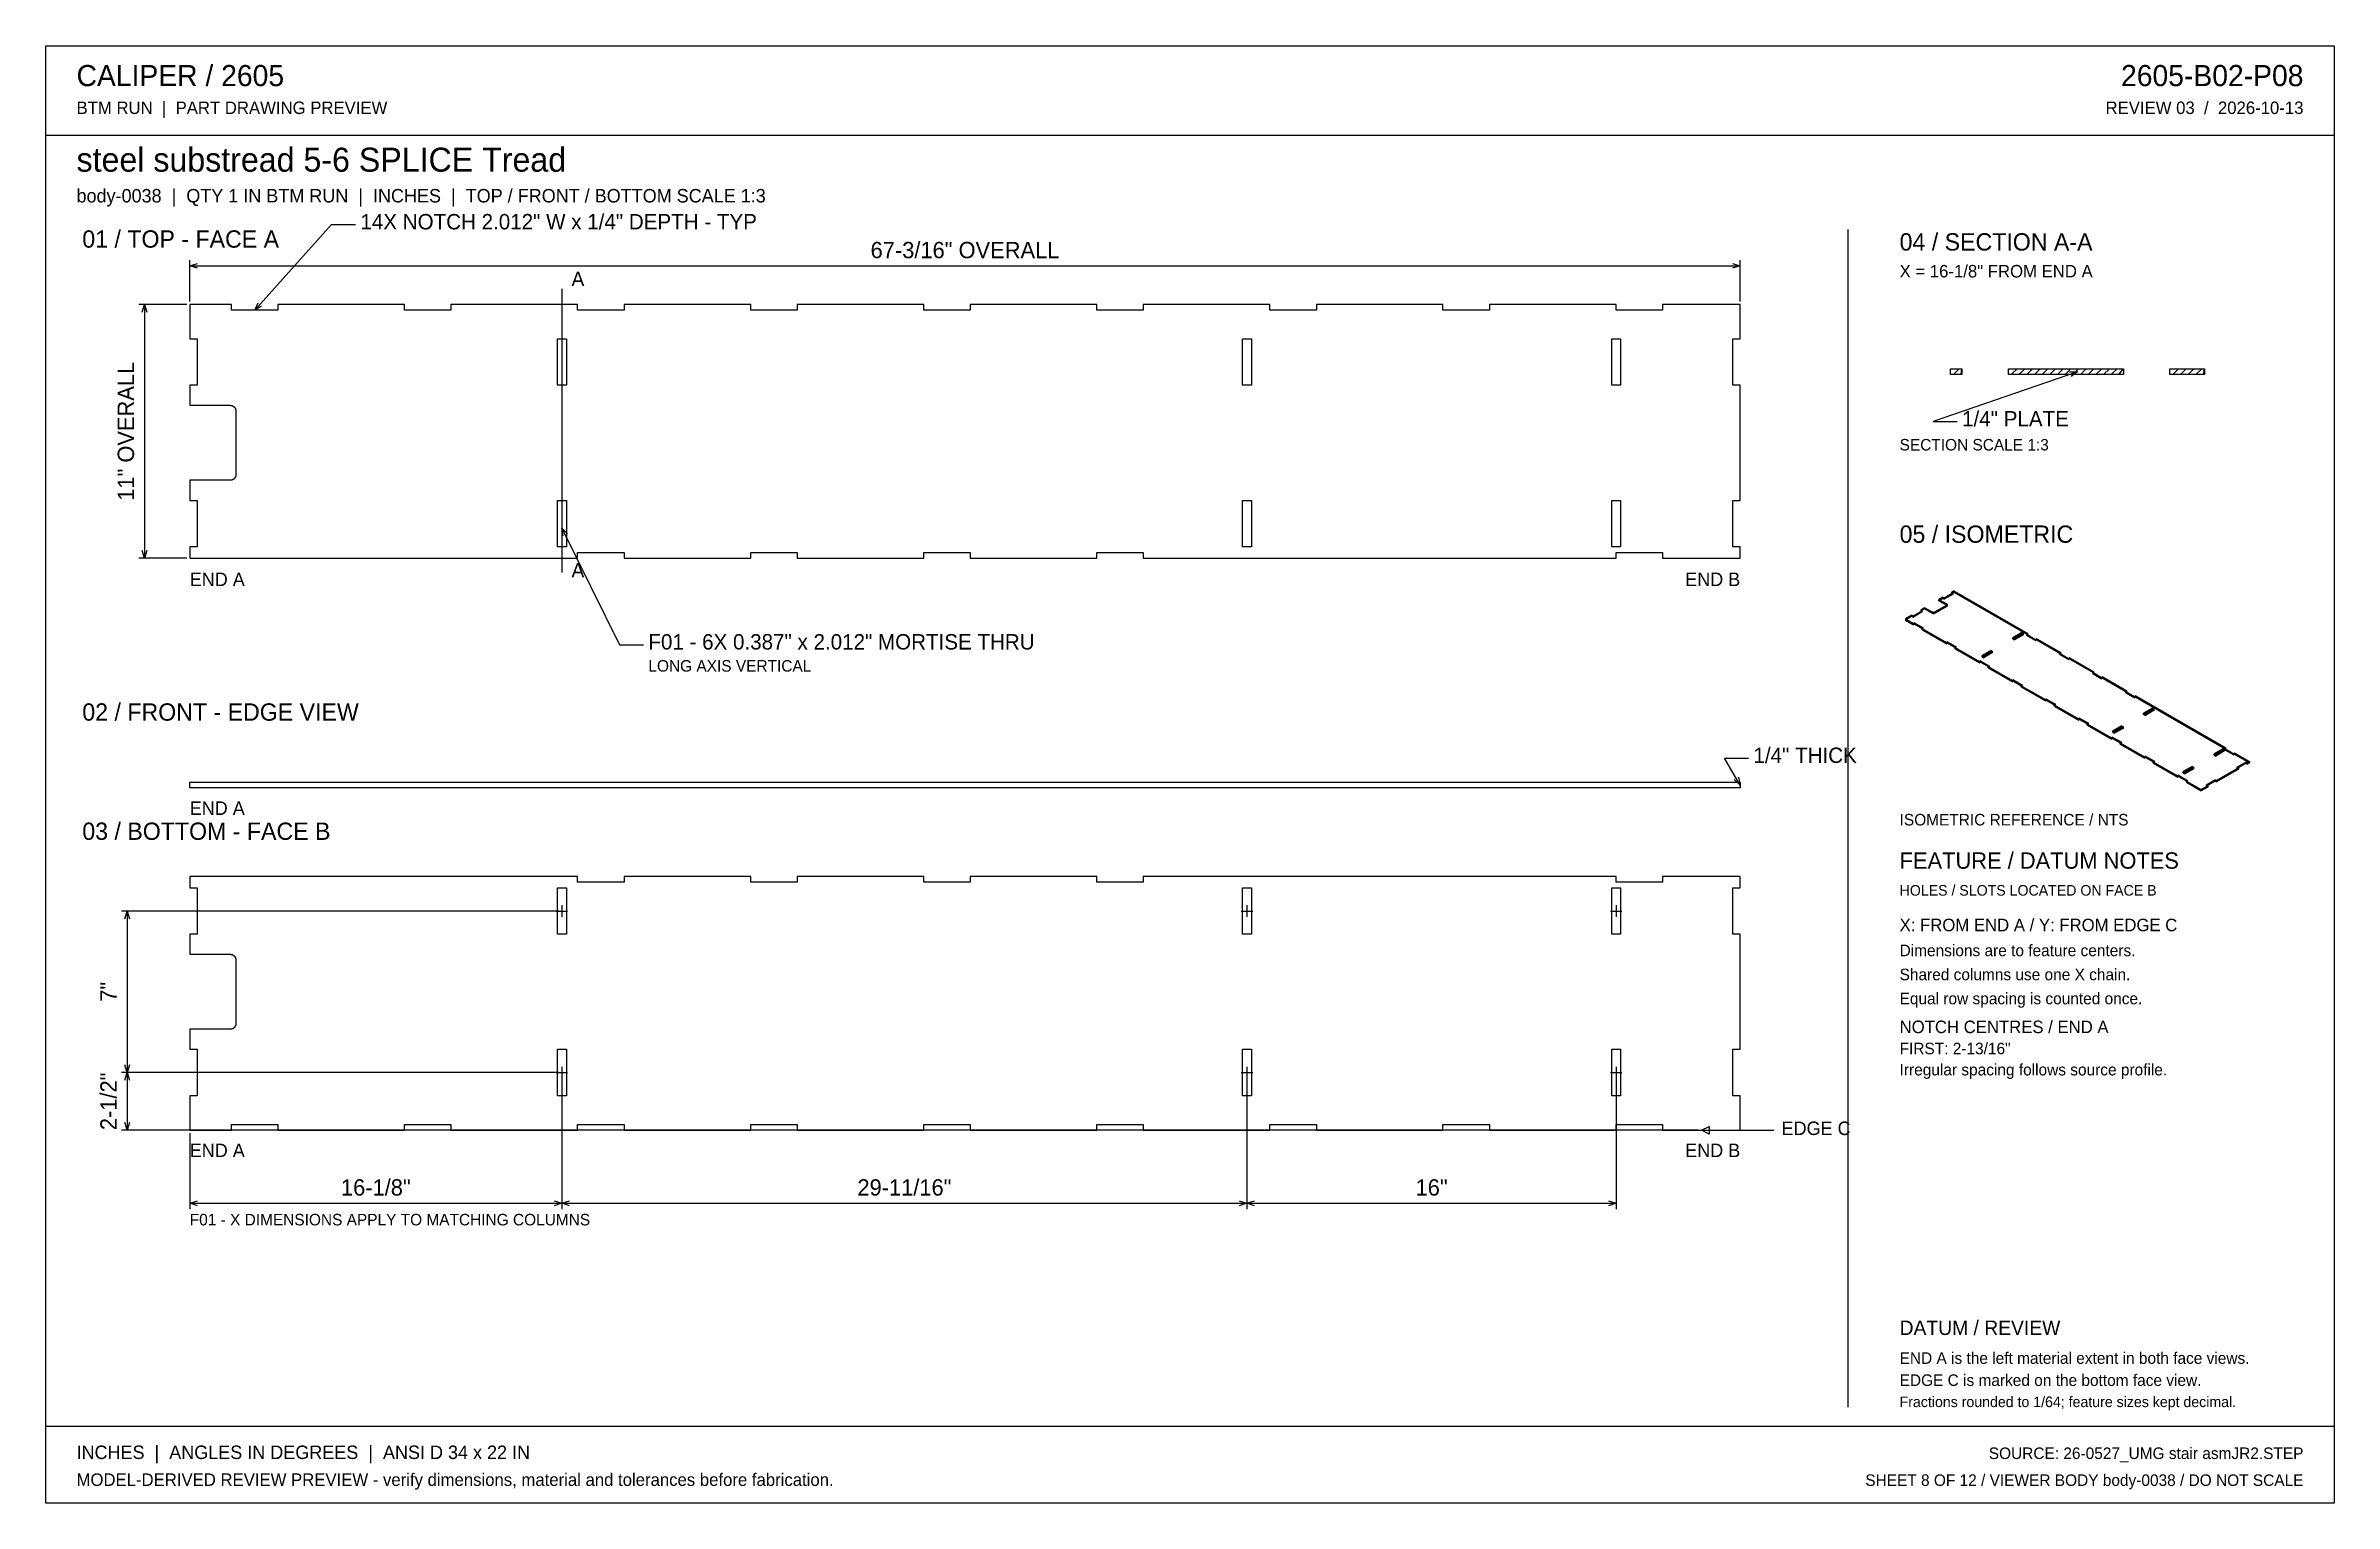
# Model space of a CAD drawing. Header units: inches. Extents: x 1.4 to 100.6, y 1.4 to 64.6.
import ezdxf
from ezdxf.enums import TextEntityAlignment as Align

# ---------------------------------------------------------------- set-up
doc = ezdxf.new("R2010")
doc.units = ezdxf.units.IN
doc.header["$MEASUREMENT"] = 0

msp = doc.modelspace()

# ---------------------------------------------------------------- texts
at = {"layer": 'ANNOTATION'}
for s, height, p in [('CALIPER / 2605', 0.91667, (2.75, 62.833)), ('BTM RUN  |  PART DRAWING PREVIEW', 0.54167, (2.75, 61.625)), ('steel substread 5-6 SPLICE Tread', 1.04167, (2.75, 59.125)), ('body-0038  |  QTY 1 IN BTM RUN  |  INCHES  |  TOP / FRONT / BOTTOM SCALE 1:3', 0.58333, (2.75, 57.792)), ('01 / TOP - FACE A', 0.75, (3, 55.833)), ('14X NOTCH 2.012" W x 1/4" DEPTH - TYP', 0.66667, (15.052, 56.625)), ('04 / SECTION A-A', 0.75, (81.75, 55.708)), ('A', 0.625, (24.198, 54.167)), ('X = 16-1/8" FROM END A', 0.54167, (81.75, 54.542)), ('1/4" PLATE', 0.6667, (84.458, 48.083)), ('SECTION SCALE 1:3', 0.5, (81.75, 47.042)), ('05 / ISOMETRIC', 0.75, (81.75, 43.042)), ('END A', 0.5833, (7.656, 41.167)), ('A', 0.625, (24.198, 41.542)), ('F01 - 6X 0.387" x 2.012" MORTISE THRU', 0.66667, (27.531, 38.417)), ('LONG AXIS VERTICAL', 0.5, (27.531, 37.458)), ('02 / FRONT - EDGE VIEW', 0.75, (3, 35.333)), ('1/4" THICK', 0.6667, (75.417, 33.5)), ('END A', 0.5833, (7.656, 31.25)), ('03 / BOTTOM - FACE B', 0.75, (3, 30.167)), ('ISOMETRIC REFERENCE / NTS', 0.5, (81.75, 30.792)), ('FEATURE / DATUM NOTES', 0.70833, (81.75, 28.917)), ('HOLES / SLOTS LOCATED ON FACE B', 0.45833, (81.75, 27.75)), ('X: FROM END A / Y: FROM EDGE C', 0.54167, (81.75, 26.208)), ('Dimensions are to feature centers.', 0.5, (81.75, 25.125)), ('Shared columns use one X chain.', 0.5, (81.75, 24.083)), ('Equal row spacing is counted once.', 0.5, (81.75, 23.042)), ('NOTCH CENTRES / END A', 0.54167, (81.75, 21.792)), ('FIRST: 2-13/16"', 0.5, (81.75, 20.875)), ('Irregular spacing follows source profile.', 0.5, (81.75, 19.958)), ('EDGE C', 0.5833, (76.635, 17.375)), ('END A', 0.5833, (7.656, 16.417)), ('F01 - X DIMENSIONS APPLY TO MATCHING COLUMNS', 0.5, (7.656, 13.458)), ('DATUM / REVIEW', 0.625, (81.75, 8.708)), ('END A is the left material extent in both face views.', 0.5, (81.75, 7.458)), ('EDGE C is marked on the bottom face view.', 0.5, (81.75, 6.5)), ('Fractions rounded to 1/64; feature sizes kept decimal.', 0.45833, (81.75, 5.583)), ('INCHES  |  ANGLES IN DEGREES  |  ANSI D 34 x 22 IN', 0.58333, (2.75, 3.333)), ('MODEL-DERIVED REVIEW PREVIEW - verify dimensions, material and tolerances before fabrication.', 0.54167, (2.75, 2.167))]:
    msp.add_text(s, height=height, dxfattribs=at).set_placement(p)
for s, height, p in [('2605-B02-P08', 0.91667, (99.25, 62.833)), ('REVIEW 03  /  2026-10-13', 0.54167, (99.25, 61.625)), ('END B', 0.5833, (74.844, 41.167)), ('END B', 0.5833, (74.844, 16.417)), ('SOURCE: 26-0527_UMG stair asmJR2.STEP', 0.5, (99.25, 3.333)), ('SHEET 8 OF 12 / VIEWER BODY body-0038 / DO NOT SCALE', 0.5, (99.25, 2.167))]:
    msp.add_text(s, height=height, dxfattribs=at).set_placement(p, align=Align.RIGHT)
for s, height, p in [('67-3/16" OVERALL', 0.70833, (41.25, 55.375)), ('16-1/8"', 0.7083, (15.719, 14.75)), ('29-11/16"', 0.7083, (38.625, 14.75)), ('16"', 0.7083, (61.469, 14.75))]:
    msp.add_text(s, height=height, dxfattribs=at).set_placement(p, align=Align.CENTER)
for s, height, p in [('11" OVERALL', 0.70833, (5.24, 47.875)), ('7"', 0.7083, (4.49, 23.583)), ('2-1/2"', 0.7083, (4.49, 18.833))]:
    msp.add_text(s, height=height, rotation=90, dxfattribs=at).set_placement(p, align=Align.CENTER)

# ---------------------------------------------------------------- linework, layer by layer
at = {"layer": 'ANNOTATION'}
for p, q in [((10.469, 53.125), (13.802, 56.833)), ((13.802, 56.833), (14.844, 56.833)), ((7.656, 53.5), (7.656, 55.292)), ((7.656, 55.042), (7.99, 55.146)), ((7.656, 55.042), (74.844, 55.042)), ((7.99, 54.938), (7.656, 55.042)), ((74.51, 55.146), (74.844, 55.042)), ((74.844, 55.042), (74.51, 54.938)), ((74.844, 53.5), (74.844, 55.292)), ((23.781, 54.042), (23.781, 41.75)), ((7.531, 53.375), (5.448, 53.375)), ((5.594, 53.042), (5.698, 53.375)), ((5.698, 53.375), (5.698, 42.375)), ((5.698, 53.375), (5.802, 53.042)), ((10.469, 53.125), (10.614, 53.443)), ((10.769, 53.303), (10.469, 53.125)), ((89.458, 50.458), (83.208, 48.292)), ((89.109, 50.448), (89.458, 50.458)), ((89.458, 50.458), (89.178, 50.251)), ((83.208, 48.292), (84.25, 48.292)), ((23.781, 43.682), (26.281, 38.625)), ((23.836, 43.337), (23.781, 43.682)), ((23.781, 43.682), (24.022, 43.429)), ((5.698, 42.375), (5.594, 42.708)), ((5.802, 42.708), (5.698, 42.375)), ((7.531, 42.375), (5.448, 42.375)), ((26.281, 38.625), (27.323, 38.625)), ((74.844, 32.542), (74.167, 33.708)), ((74.167, 33.708), (75.208, 33.708)), ((74.844, 32.542), (74.586, 32.778)), ((74.767, 32.882), (74.844, 32.542)), ((23.656, 27.083), (4.698, 27.083)), ((4.844, 26.75), (4.948, 27.083)), ((4.948, 27.083), (4.948, 20.083)), ((4.948, 27.083), (5.052, 26.75)), ((23.531, 27.083), (24.031, 27.083)), ((23.781, 27.333), (23.781, 26.833)), ((53.219, 27.083), (53.719, 27.083)), ((53.469, 27.333), (53.469, 26.833)), ((69.219, 27.083), (69.719, 27.083)), ((69.469, 27.333), (69.469, 26.833)), ((23.656, 20.083), (4.698, 20.083)), ((23.656, 20.083), (4.698, 20.083)), ((4.948, 20.083), (4.844, 20.417)), ((4.844, 19.75), (4.948, 20.083)), ((5.052, 20.417), (4.948, 20.083)), ((4.948, 20.083), (4.948, 17.583)), ((4.948, 20.083), (5.052, 19.75)), ((23.531, 20.083), (24.031, 20.083)), ((23.781, 20.333), (23.781, 19.833)), ((23.781, 19.958), (23.781, 14.167)), ((23.781, 19.958), (23.781, 14.167)), ((53.219, 20.083), (53.719, 20.083)), ((53.469, 20.333), (53.469, 19.833)), ((53.469, 19.958), (53.469, 14.167)), ((53.469, 19.958), (53.469, 14.167)), ((69.219, 20.083), (69.719, 20.083)), ((69.469, 20.333), (69.469, 19.833)), ((69.469, 19.958), (69.469, 14.167)), ((4.948, 17.583), (4.844, 17.917)), ((5.052, 17.917), (4.948, 17.583)), ((73.034, 17.583), (4.698, 17.583)), ((7.656, 17.458), (7.656, 14.167)), ((73.159, 17.583), (73.493, 17.75)), ((73.159, 17.583), (76.302, 17.583)), ((73.493, 17.417), (73.159, 17.583)), ((73.493, 17.75), (73.493, 17.417)), ((7.656, 14.417), (7.99, 14.521)), ((7.656, 14.417), (23.781, 14.417)), ((7.99, 14.312), (7.656, 14.417)), ((23.448, 14.521), (23.781, 14.417)), ((23.781, 14.417), (23.448, 14.312)), ((23.781, 14.417), (24.115, 14.521)), ((23.781, 14.417), (53.469, 14.417)), ((24.115, 14.312), (23.781, 14.417)), ((53.135, 14.521), (53.469, 14.417)), ((53.469, 14.417), (53.135, 14.312)), ((53.469, 14.417), (53.802, 14.521)), ((53.469, 14.417), (69.469, 14.417)), ((53.802, 14.312), (53.469, 14.417)), ((69.135, 14.521), (69.469, 14.417)), ((69.469, 14.417), (69.135, 14.312))]:
    msp.add_line(p, q, dxfattribs=at)
at = {"layer": 'OUTLINE'}
for p, q in [((1.417, 64.583), (100.583, 64.583)), ((1.417, 1.417), (1.417, 64.583)), ((100.583, 64.583), (100.583, 1.417)), ((1.417, 60.708), (100.583, 60.708)), ((79.5, 56.625), (79.5, 5.583)), ((9.463, 53.375), (7.656, 53.375)), ((7.656, 53.375), (7.656, 51.881)), ((9.463, 53.125), (9.463, 53.375)), ((11.475, 53.125), (9.463, 53.125)), ((16.963, 53.375), (11.475, 53.375)), ((11.475, 53.375), (11.475, 53.125)), ((16.963, 53.125), (16.963, 53.375)), ((18.975, 53.125), (16.963, 53.125)), ((24.463, 53.375), (18.975, 53.375)), ((18.975, 53.375), (18.975, 53.125)), ((24.463, 53.125), (24.463, 53.375)), ((26.475, 53.125), (24.463, 53.125)), ((31.963, 53.375), (26.475, 53.375)), ((26.475, 53.375), (26.475, 53.125)), ((31.963, 53.125), (31.963, 53.375)), ((33.975, 53.125), (31.963, 53.125)), ((39.463, 53.375), (33.975, 53.375)), ((33.975, 53.375), (33.975, 53.125)), ((39.463, 53.125), (39.463, 53.375)), ((41.475, 53.125), (39.463, 53.125)), ((46.963, 53.375), (41.475, 53.375)), ((41.475, 53.375), (41.475, 53.125)), ((46.963, 53.125), (46.963, 53.375)), ((48.975, 53.125), (46.963, 53.125)), ((54.463, 53.375), (48.975, 53.375)), ((48.975, 53.375), (48.975, 53.125)), ((54.463, 53.125), (54.463, 53.375)), ((56.475, 53.125), (54.463, 53.125)), ((61.963, 53.375), (56.475, 53.375)), ((56.475, 53.375), (56.475, 53.125)), ((61.963, 53.125), (61.963, 53.375)), ((63.975, 53.125), (61.963, 53.125)), ((69.463, 53.375), (63.975, 53.375)), ((63.975, 53.375), (63.975, 53.125)), ((69.463, 53.125), (69.463, 53.375)), ((71.475, 53.125), (69.463, 53.125)), ((74.844, 53.375), (71.475, 53.375)), ((71.475, 53.375), (71.475, 53.125)), ((74.844, 51.881), (74.844, 53.375)), ((7.656, 51.881), (7.975, 51.881)), ((7.975, 51.881), (7.975, 49.869)), ((23.588, 49.869), (23.588, 51.881)), ((23.588, 51.881), (23.975, 51.881)), ((23.975, 51.881), (23.975, 49.869)), ((53.275, 49.869), (53.275, 51.881)), ((53.275, 51.881), (53.662, 51.881)), ((53.662, 51.881), (53.662, 49.869)), ((69.275, 49.869), (69.275, 51.881)), ((69.275, 51.881), (69.662, 51.881)), ((69.662, 51.881), (69.662, 49.869)), ((74.525, 49.869), (74.525, 51.881)), ((74.525, 51.881), (74.844, 51.881)), ((83.958, 50.583), (84.452, 50.583)), ((83.958, 50.333), (83.958, 50.583)), ((84.083, 50.333), (84.333, 50.583)), ((84.417, 50.333), (84.452, 50.583)), ((84.452, 50.583), (84.452, 50.333)), ((86.464, 50.583), (91.452, 50.583)), ((86.464, 50.333), (86.464, 50.583)), ((86.589, 50.333), (86.839, 50.583)), ((86.923, 50.333), (87.173, 50.583)), ((87.256, 50.333), (87.506, 50.583)), ((87.589, 50.333), (87.839, 50.583)), ((87.923, 50.333), (88.173, 50.583)), ((88.256, 50.333), (88.506, 50.583)), ((88.589, 50.333), (88.839, 50.583)), ((88.923, 50.333), (89.173, 50.583)), ((89.256, 50.333), (89.506, 50.583)), ((89.589, 50.333), (89.839, 50.583)), ((89.923, 50.333), (90.173, 50.583)), ((90.256, 50.333), (90.506, 50.583)), ((90.589, 50.333), (90.839, 50.583)), ((90.923, 50.333), (91.173, 50.583)), ((91.256, 50.333), (91.452, 50.583)), ((91.452, 50.583), (91.452, 50.333)), ((93.464, 50.583), (94.958, 50.583)), ((93.464, 50.333), (93.464, 50.583)), ((93.589, 50.333), (93.839, 50.583)), ((93.923, 50.333), (94.173, 50.583)), ((94.256, 50.333), (94.506, 50.583)), ((94.589, 50.333), (94.839, 50.583)), ((94.923, 50.333), (94.958, 50.583)), ((94.958, 50.583), (94.958, 50.333)), ((7.975, 49.869), (7.656, 49.869)), ((7.656, 49.869), (7.656, 49)), ((23.975, 49.869), (23.588, 49.869)), ((53.662, 49.869), (53.275, 49.869)), ((69.662, 49.869), (69.275, 49.869)), ((74.844, 49.869), (74.525, 49.869)), ((74.844, 44.881), (74.844, 49.869)), ((84.452, 50.333), (83.958, 50.333)), ((91.452, 50.333), (86.464, 50.333)), ((94.958, 50.333), (93.464, 50.333)), ((7.656, 49), (9.406, 49)), ((9.406, 49), (9.412, 49)), ((9.412, 49), (9.419, 49)), ((9.419, 49), (9.425, 48.999)), ((9.425, 48.999), (9.431, 48.999)), ((9.431, 48.999), (9.437, 48.998)), ((9.437, 48.998), (9.443, 48.997)), ((9.443, 48.997), (9.449, 48.996)), ((9.449, 48.996), (9.455, 48.995)), ((9.455, 48.995), (9.461, 48.994)), ((9.461, 48.994), (9.467, 48.993)), ((9.467, 48.993), (9.473, 48.991)), ((9.473, 48.991), (9.479, 48.989)), ((9.479, 48.989), (9.485, 48.987)), ((9.485, 48.987), (9.49, 48.985)), ((9.49, 48.985), (9.496, 48.983)), ((9.496, 48.983), (9.502, 48.981)), ((9.502, 48.981), (9.508, 48.979)), ((9.508, 48.979), (9.513, 48.976)), ((9.513, 48.976), (9.519, 48.973)), ((9.519, 48.973), (9.524, 48.97)), ((9.524, 48.97), (9.529, 48.968)), ((9.529, 48.968), (9.535, 48.964)), ((9.535, 48.964), (9.54, 48.961)), ((9.54, 48.961), (9.545, 48.958)), ((9.545, 48.958), (9.55, 48.954)), ((9.55, 48.954), (9.555, 48.951)), ((9.555, 48.951), (9.56, 48.947)), ((9.56, 48.947), (9.565, 48.943)), ((9.565, 48.943), (9.57, 48.939)), ((9.57, 48.939), (9.574, 48.935)), ((9.574, 48.935), (9.579, 48.931)), ((9.579, 48.931), (9.583, 48.927)), ((9.583, 48.927), (9.587, 48.922)), ((9.587, 48.922), (9.591, 48.918)), ((9.591, 48.918), (9.596, 48.913)), ((9.596, 48.913), (9.6, 48.909)), ((9.6, 48.909), (9.603, 48.904)), ((9.603, 48.904), (9.607, 48.899)), ((9.607, 48.899), (9.611, 48.894)), ((9.611, 48.894), (9.614, 48.889)), ((9.614, 48.889), (9.617, 48.884)), ((9.617, 48.884), (9.621, 48.879)), ((9.621, 48.879), (9.624, 48.873)), ((9.624, 48.873), (9.627, 48.868)), ((9.627, 48.868), (9.63, 48.862)), ((9.63, 48.862), (9.632, 48.857)), ((9.632, 48.857), (9.635, 48.851)), ((9.635, 48.851), (9.637, 48.846)), ((9.637, 48.846), (9.639, 48.84)), ((9.639, 48.84), (9.642, 48.834)), ((9.642, 48.834), (9.644, 48.828)), ((9.644, 48.828), (9.645, 48.823)), ((9.645, 48.823), (9.647, 48.817)), ((9.647, 48.817), (9.649, 48.811)), ((9.649, 48.811), (9.65, 48.805)), ((9.65, 48.805), (9.651, 48.799)), ((9.651, 48.799), (9.653, 48.793)), ((9.653, 48.793), (9.654, 48.787)), ((9.654, 48.787), (9.654, 48.781)), ((9.654, 48.781), (9.655, 48.775)), ((9.655, 48.775), (9.656, 48.768)), ((9.656, 48.768), (9.656, 48.762)), ((9.656, 48.762), (9.656, 48.756)), ((9.656, 48.756), (9.656, 48.75)), ((9.656, 48.75), (9.656, 46)), ((9.406, 45.75), (7.656, 45.75)), ((7.656, 45.75), (7.656, 44.881)), ((9.412, 45.75), (9.406, 45.75)), ((9.419, 45.75), (9.412, 45.75)), ((9.425, 45.751), (9.419, 45.75)), ((9.431, 45.751), (9.425, 45.751)), ((9.437, 45.752), (9.431, 45.751)), ((9.443, 45.753), (9.437, 45.752)), ((9.449, 45.754), (9.443, 45.753)), ((9.455, 45.755), (9.449, 45.754)), ((9.461, 45.756), (9.455, 45.755)), ((9.467, 45.757), (9.461, 45.756)), ((9.473, 45.759), (9.467, 45.757)), ((9.479, 45.761), (9.473, 45.759)), ((9.485, 45.763), (9.479, 45.761)), ((9.49, 45.765), (9.485, 45.763)), ((9.496, 45.767), (9.49, 45.765)), ((9.502, 45.769), (9.496, 45.767)), ((9.508, 45.771), (9.502, 45.769)), ((9.513, 45.774), (9.508, 45.771)), ((9.519, 45.777), (9.513, 45.774)), ((9.524, 45.78), (9.519, 45.777)), ((9.529, 45.782), (9.524, 45.78)), ((9.535, 45.786), (9.529, 45.782)), ((9.54, 45.789), (9.535, 45.786)), ((9.545, 45.792), (9.54, 45.789)), ((9.55, 45.796), (9.545, 45.792)), ((9.555, 45.799), (9.55, 45.796)), ((9.56, 45.803), (9.555, 45.799)), ((9.565, 45.807), (9.56, 45.803)), ((9.57, 45.811), (9.565, 45.807)), ((9.574, 45.815), (9.57, 45.811)), ((9.579, 45.819), (9.574, 45.815)), ((9.583, 45.823), (9.579, 45.819)), ((9.587, 45.828), (9.583, 45.823)), ((9.591, 45.832), (9.587, 45.828)), ((9.596, 45.837), (9.591, 45.832)), ((9.6, 45.841), (9.596, 45.837)), ((9.603, 45.846), (9.6, 45.841)), ((9.607, 45.851), (9.603, 45.846)), ((9.611, 45.856), (9.607, 45.851)), ((9.614, 45.861), (9.611, 45.856)), ((9.617, 45.866), (9.614, 45.861)), ((9.621, 45.871), (9.617, 45.866)), ((9.624, 45.877), (9.621, 45.871)), ((9.627, 45.882), (9.624, 45.877)), ((9.63, 45.888), (9.627, 45.882)), ((9.632, 45.893), (9.63, 45.888)), ((9.635, 45.899), (9.632, 45.893)), ((9.637, 45.904), (9.635, 45.899)), ((9.639, 45.91), (9.637, 45.904)), ((9.642, 45.916), (9.639, 45.91)), ((9.644, 45.922), (9.642, 45.916)), ((9.645, 45.927), (9.644, 45.922)), ((9.647, 45.933), (9.645, 45.927)), ((9.649, 45.939), (9.647, 45.933)), ((9.65, 45.945), (9.649, 45.939)), ((9.651, 45.951), (9.65, 45.945)), ((9.653, 45.957), (9.651, 45.951)), ((9.654, 45.963), (9.653, 45.957)), ((9.655, 45.975), (9.654, 45.969)), ((9.654, 45.969), (9.654, 45.963)), ((9.656, 45.982), (9.655, 45.975)), ((9.656, 46), (9.656, 45.994)), ((9.656, 45.994), (9.656, 45.988)), ((9.656, 45.988), (9.656, 45.982)), ((7.656, 44.881), (7.975, 44.881)), ((7.975, 44.881), (7.975, 42.869)), ((23.588, 42.869), (23.588, 44.881)), ((23.588, 44.881), (23.975, 44.881)), ((23.975, 44.881), (23.975, 42.869)), ((53.275, 42.869), (53.275, 44.881)), ((53.275, 44.881), (53.662, 44.881)), ((53.662, 44.881), (53.662, 42.869)), ((69.275, 42.869), (69.275, 44.881)), ((69.275, 44.881), (69.662, 44.881)), ((69.662, 44.881), (69.662, 42.869)), ((74.525, 42.869), (74.525, 44.881)), ((74.525, 44.881), (74.844, 44.881)), ((7.975, 42.869), (7.656, 42.869)), ((7.656, 42.869), (7.656, 42.375)), ((23.975, 42.869), (23.588, 42.869)), ((53.662, 42.869), (53.275, 42.869)), ((69.662, 42.869), (69.275, 42.869)), ((74.844, 42.869), (74.525, 42.869)), ((74.844, 42.375), (74.844, 42.869)), ((7.656, 42.375), (24.463, 42.375)), ((24.463, 42.375), (24.463, 42.625)), ((24.463, 42.625), (26.475, 42.625)), ((26.475, 42.625), (26.475, 42.375)), ((26.475, 42.375), (31.963, 42.375)), ((31.963, 42.375), (31.963, 42.625)), ((31.963, 42.625), (33.975, 42.625)), ((33.975, 42.625), (33.975, 42.375)), ((33.975, 42.375), (39.463, 42.375)), ((39.463, 42.375), (39.463, 42.625)), ((39.463, 42.625), (41.475, 42.625)), ((41.475, 42.625), (41.475, 42.375)), ((41.475, 42.375), (46.963, 42.375)), ((46.963, 42.375), (46.963, 42.625)), ((46.963, 42.625), (48.975, 42.625)), ((48.975, 42.625), (48.975, 42.375)), ((48.975, 42.375), (69.463, 42.375)), ((69.463, 42.375), (69.463, 42.625)), ((69.463, 42.625), (71.475, 42.625)), ((71.475, 42.625), (71.475, 42.375)), ((71.475, 42.375), (74.844, 42.375)), ((83.62, 40.683), (83.455, 40.587)), ((83.62, 40.683), (83.681, 40.648)), ((83.62, 40.683), (83.62, 40.628)), ((84.065, 40.869), (83.681, 40.648)), ((84.065, 40.814), (83.681, 40.593)), ((84.099, 40.959), (84.004, 40.904)), ((84.099, 40.904), (84.004, 40.849)), ((84.004, 40.904), (84.004, 40.849)), ((84.004, 40.904), (84.065, 40.869)), ((84.004, 40.849), (84.065, 40.814)), ((84.065, 40.814), (84.065, 40.869)), ((84.099, 40.959), (84.099, 40.904)), ((84.099, 40.959), (87.305, 39.107)), ((84.099, 40.904), (87.305, 39.052)), ((82.285, 39.912), (82, 39.747)), ((82.285, 39.857), (82, 39.692)), ((82, 39.747), (82, 39.692)), ((82, 39.747), (82.345, 39.548)), ((82, 39.692), (82.345, 39.493)), ((82.285, 39.912), (82.346, 39.877)), ((82.285, 39.912), (82.285, 39.857)), ((82.285, 39.857), (82.346, 39.821)), ((82.73, 40.098), (82.346, 39.877)), ((82.73, 40.043), (82.346, 39.821)), ((82.346, 39.821), (82.346, 39.877)), ((82.835, 40.229), (82.669, 40.133)), ((82.835, 40.174), (82.669, 40.078)), ((82.669, 40.133), (82.669, 40.078)), ((82.669, 40.133), (82.73, 40.098)), ((82.669, 40.078), (82.73, 40.043)), ((82.73, 40.043), (82.73, 40.098)), ((82.835, 40.174), (82.835, 40.229)), ((83.169, 40.036), (82.835, 40.229)), ((83.169, 39.981), (82.835, 40.174)), ((83.17, 40.036), (83.169, 40.036)), ((83.169, 39.981), (83.169, 40.036)), ((83.17, 39.98), (83.169, 39.981)), ((83.171, 40.035), (83.17, 40.036)), ((83.171, 39.98), (83.17, 39.98)), ((83.172, 40.034), (83.171, 40.035)), ((83.172, 39.979), (83.171, 39.98)), ((83.173, 40.034), (83.172, 40.034)), ((83.173, 39.979), (83.172, 39.979)), ((83.175, 40.033), (83.173, 40.034)), ((83.175, 39.978), (83.173, 39.979)), ((83.176, 40.032), (83.175, 40.033)), ((83.176, 39.977), (83.175, 39.978)), ((83.177, 40.032), (83.176, 40.032)), ((83.177, 39.977), (83.176, 39.977)), ((83.179, 40.031), (83.177, 40.032)), ((83.179, 39.976), (83.177, 39.977)), ((83.18, 40.031), (83.179, 40.031)), ((83.18, 39.976), (83.179, 39.976)), ((83.182, 40.03), (83.18, 40.031)), ((83.182, 39.975), (83.18, 39.976)), ((83.183, 40.03), (83.182, 40.03)), ((83.183, 39.975), (83.182, 39.975)), ((83.184, 40.029), (83.183, 40.03)), ((83.184, 39.974), (83.183, 39.975)), ((83.186, 40.029), (83.184, 40.029)), ((83.186, 39.974), (83.184, 39.974)), ((83.187, 40.029), (83.186, 40.029)), ((83.187, 39.973), (83.186, 39.974)), ((83.189, 40.028), (83.187, 40.029)), ((83.189, 39.973), (83.187, 39.973)), ((83.19, 40.028), (83.189, 40.028)), ((83.19, 39.973), (83.189, 39.973)), ((83.192, 40.027), (83.19, 40.028)), ((83.192, 39.972), (83.19, 39.973)), ((83.194, 40.027), (83.192, 40.027)), ((83.194, 39.972), (83.192, 39.972)), ((83.195, 40.027), (83.194, 40.027)), ((83.195, 39.972), (83.194, 39.972)), ((83.197, 40.026), (83.195, 40.027)), ((83.197, 39.971), (83.195, 39.972)), ((83.198, 40.026), (83.197, 40.026)), ((83.198, 39.971), (83.197, 39.971)), ((83.2, 40.026), (83.198, 40.026)), ((83.2, 39.971), (83.198, 39.971)), ((83.201, 40.026), (83.2, 40.026)), ((83.201, 39.971), (83.2, 39.971)), ((83.203, 40.026), (83.201, 40.026)), ((83.203, 39.97), (83.201, 39.971)), ((83.205, 40.025), (83.203, 40.026)), ((83.205, 39.97), (83.203, 39.97)), ((83.206, 40.025), (83.205, 40.025)), ((83.206, 39.97), (83.205, 39.97)), ((83.208, 40.025), (83.206, 40.025)), ((83.208, 39.97), (83.206, 39.97)), ((83.21, 40.025), (83.208, 40.025)), ((83.21, 39.97), (83.208, 39.97)), ((83.211, 40.025), (83.21, 40.025)), ((83.211, 39.97), (83.21, 39.97)), ((83.213, 40.025), (83.211, 40.025)), ((83.213, 39.97), (83.211, 39.97)), ((83.215, 40.025), (83.213, 40.025)), ((83.215, 39.97), (83.213, 39.97)), ((83.216, 40.025), (83.215, 40.025)), ((83.216, 39.97), (83.215, 39.97)), ((83.218, 40.025), (83.216, 40.025)), ((83.218, 39.97), (83.216, 39.97)), ((83.22, 40.025), (83.218, 40.025)), ((83.22, 39.97), (83.218, 39.97)), ((83.221, 40.025), (83.22, 40.025)), ((83.221, 39.97), (83.22, 39.97)), ((83.223, 40.025), (83.221, 40.025)), ((83.223, 39.97), (83.221, 39.97)), ((83.224, 40.025), (83.223, 40.025)), ((83.224, 39.97), (83.223, 39.97)), ((83.226, 40.025), (83.224, 40.025)), ((83.226, 39.97), (83.224, 39.97)), ((83.228, 40.025), (83.226, 40.025)), ((83.228, 39.97), (83.226, 39.97)), ((83.229, 40.026), (83.228, 40.025)), ((83.229, 39.97), (83.228, 39.97)), ((83.231, 40.026), (83.229, 40.026)), ((83.231, 39.971), (83.229, 39.97)), ((83.233, 40.026), (83.231, 40.026)), ((83.233, 39.971), (83.231, 39.971)), ((83.234, 40.026), (83.233, 40.026)), ((83.234, 39.971), (83.233, 39.971)), ((83.236, 40.026), (83.234, 40.026)), ((83.236, 39.971), (83.234, 39.971)), ((83.237, 40.027), (83.236, 40.026)), ((83.237, 39.972), (83.236, 39.971)), ((83.239, 40.027), (83.237, 40.027)), ((83.239, 39.972), (83.237, 39.972)), ((83.241, 40.027), (83.239, 40.027)), ((83.241, 39.972), (83.239, 39.972)), ((83.242, 40.028), (83.241, 40.027)), ((83.242, 39.973), (83.241, 39.972)), ((83.244, 40.028), (83.242, 40.028)), ((83.244, 39.973), (83.242, 39.973)), ((83.245, 40.029), (83.244, 40.028)), ((83.245, 39.973), (83.244, 39.973)), ((83.247, 40.029), (83.245, 40.029)), ((83.247, 39.974), (83.245, 39.973)), ((83.248, 40.029), (83.247, 40.029)), ((83.248, 39.974), (83.247, 39.974)), ((83.249, 40.03), (83.248, 40.029)), ((83.249, 39.975), (83.248, 39.974)), ((83.251, 40.03), (83.249, 40.03)), ((83.251, 39.975), (83.249, 39.975)), ((83.252, 40.031), (83.251, 40.03)), ((83.252, 39.976), (83.251, 39.975)), ((83.254, 40.031), (83.252, 40.031)), ((83.254, 39.976), (83.252, 39.976)), ((83.255, 40.032), (83.254, 40.031)), ((83.255, 39.977), (83.254, 39.976)), ((83.256, 40.032), (83.255, 40.032)), ((83.256, 39.977), (83.255, 39.977)), ((83.258, 40.033), (83.256, 40.032)), ((83.258, 39.978), (83.256, 39.977)), ((83.259, 40.034), (83.258, 40.033)), ((83.259, 39.979), (83.258, 39.978)), ((83.26, 40.034), (83.259, 40.034)), ((83.26, 39.979), (83.259, 39.979)), ((83.262, 40.035), (83.26, 40.034)), ((83.262, 39.98), (83.26, 39.979)), ((83.263, 40.036), (83.262, 40.035)), ((83.263, 39.98), (83.262, 39.98)), ((83.264, 40.036), (83.263, 40.036)), ((83.264, 39.981), (83.263, 39.98)), ((83.789, 40.339), (83.264, 40.036)), ((83.789, 40.284), (83.264, 39.981)), ((83.264, 39.981), (83.264, 40.036)), ((83.62, 40.628), (83.455, 40.532)), ((83.455, 40.532), (83.455, 40.587)), ((83.455, 40.587), (83.789, 40.394)), ((83.455, 40.532), (83.789, 40.339)), ((83.62, 40.628), (83.681, 40.593)), ((83.681, 40.593), (83.681, 40.648)), ((83.789, 40.339), (83.789, 40.394)), ((83.789, 40.394), (83.79, 40.394)), ((83.79, 40.34), (83.789, 40.339)), ((83.789, 40.339), (83.79, 40.338)), ((83.789, 40.284), (83.789, 40.339)), ((83.79, 40.285), (83.789, 40.284)), ((83.79, 40.394), (83.791, 40.393)), ((83.791, 40.341), (83.79, 40.34)), ((83.79, 40.338), (83.791, 40.338)), ((83.791, 40.285), (83.79, 40.285)), ((83.791, 40.393), (83.792, 40.392)), ((83.792, 40.341), (83.791, 40.341)), ((83.791, 40.338), (83.792, 40.337)), ((83.792, 40.286), (83.791, 40.285)), ((83.792, 40.392), (83.793, 40.391)), ((83.793, 40.342), (83.792, 40.341)), ((83.792, 40.337), (83.793, 40.336)), ((83.793, 40.287), (83.792, 40.286)), ((83.793, 40.391), (83.794, 40.391)), ((83.794, 40.343), (83.793, 40.342)), ((83.793, 40.336), (83.794, 40.336)), ((83.794, 40.288), (83.793, 40.287)), ((83.794, 40.391), (83.795, 40.39)), ((83.795, 40.343), (83.794, 40.343)), ((83.794, 40.336), (83.795, 40.335)), ((83.795, 40.288), (83.794, 40.288)), ((83.795, 40.39), (83.796, 40.389)), ((83.796, 40.344), (83.795, 40.343)), ((83.795, 40.335), (83.796, 40.334)), ((83.796, 40.289), (83.795, 40.288)), ((83.796, 40.389), (83.797, 40.388)), ((83.797, 40.345), (83.796, 40.344)), ((83.796, 40.334), (83.797, 40.333)), ((83.797, 40.29), (83.796, 40.289)), ((83.797, 40.388), (83.798, 40.388)), ((83.798, 40.346), (83.797, 40.345)), ((83.797, 40.333), (83.798, 40.332)), ((83.798, 40.291), (83.797, 40.29)), ((83.798, 40.388), (83.799, 40.387)), ((83.799, 40.347), (83.798, 40.346)), ((83.798, 40.332), (83.799, 40.332)), ((83.799, 40.292), (83.798, 40.291)), ((83.799, 40.387), (83.8, 40.386)), ((83.8, 40.347), (83.799, 40.347)), ((83.799, 40.332), (83.8, 40.331)), ((83.8, 40.292), (83.799, 40.292)), ((83.8, 40.386), (83.8, 40.385)), ((83.8, 40.385), (83.801, 40.384)), ((83.801, 40.349), (83.8, 40.348)), ((83.8, 40.348), (83.8, 40.347)), ((83.8, 40.331), (83.8, 40.33)), ((83.8, 40.33), (83.801, 40.329)), ((83.801, 40.294), (83.8, 40.293)), ((83.8, 40.293), (83.8, 40.292)), ((83.801, 40.384), (83.802, 40.383)), ((83.802, 40.35), (83.801, 40.349)), ((83.801, 40.329), (83.802, 40.328)), ((83.802, 40.295), (83.801, 40.294)), ((83.802, 40.383), (83.803, 40.382)), ((83.803, 40.351), (83.802, 40.35)), ((83.802, 40.328), (83.803, 40.327)), ((83.803, 40.296), (83.802, 40.295)), ((83.803, 40.382), (83.803, 40.382)), ((83.803, 40.382), (83.804, 40.381)), ((83.804, 40.353), (83.803, 40.352)), ((83.803, 40.352), (83.803, 40.351)), ((83.803, 40.327), (83.803, 40.327)), ((83.803, 40.327), (83.804, 40.326)), ((83.804, 40.298), (83.803, 40.297)), ((83.803, 40.297), (83.803, 40.296)), ((83.804, 40.381), (83.804, 40.38)), ((83.804, 40.38), (83.805, 40.379)), ((83.805, 40.354), (83.804, 40.354)), ((83.804, 40.354), (83.804, 40.353)), ((83.804, 40.326), (83.804, 40.325)), ((83.804, 40.325), (83.805, 40.324)), ((83.805, 40.299), (83.804, 40.298)), ((83.804, 40.298), (83.804, 40.298)), ((83.805, 40.379), (83.805, 40.378)), ((83.805, 40.378), (83.806, 40.377)), ((83.806, 40.356), (83.805, 40.355)), ((83.805, 40.355), (83.805, 40.354)), ((83.805, 40.324), (83.805, 40.323)), ((83.805, 40.323), (83.806, 40.322)), ((83.806, 40.301), (83.805, 40.3)), ((83.805, 40.3), (83.805, 40.299)), ((83.806, 40.377), (83.806, 40.376)), ((83.806, 40.376), (83.807, 40.375)), ((83.807, 40.358), (83.806, 40.357)), ((83.806, 40.357), (83.806, 40.356)), ((83.806, 40.322), (83.806, 40.321)), ((83.806, 40.321), (83.807, 40.32)), ((83.807, 40.303), (83.806, 40.302)), ((83.806, 40.302), (83.806, 40.301)), ((83.807, 40.375), (83.807, 40.374)), ((83.807, 40.374), (83.807, 40.373)), ((83.807, 40.373), (83.808, 40.372)), ((83.808, 40.361), (83.807, 40.36)), ((83.807, 40.36), (83.807, 40.359)), ((83.807, 40.359), (83.807, 40.358)), ((83.807, 40.32), (83.807, 40.319)), ((83.807, 40.319), (83.807, 40.318)), ((83.807, 40.318), (83.808, 40.317)), ((83.808, 40.306), (83.807, 40.305)), ((83.807, 40.305), (83.807, 40.304)), ((83.807, 40.304), (83.807, 40.303)), ((83.808, 40.372), (83.808, 40.371)), ((83.808, 40.371), (83.808, 40.37)), ((83.808, 40.37), (83.808, 40.37)), ((83.808, 40.37), (83.808, 40.369)), ((83.808, 40.369), (83.808, 40.368)), ((83.808, 40.368), (83.808, 40.367)), ((83.808, 40.367), (83.808, 40.366)), ((83.808, 40.366), (83.808, 40.365)), ((83.808, 40.365), (83.808, 40.364)), ((83.808, 40.364), (83.808, 40.363)), ((83.808, 40.363), (83.808, 40.362)), ((83.808, 40.362), (83.808, 40.361)), ((83.808, 40.317), (83.808, 40.316)), ((83.808, 40.316), (83.808, 40.315)), ((83.808, 40.315), (83.808, 40.314)), ((83.808, 40.314), (83.808, 40.314)), ((83.808, 40.314), (83.808, 40.313)), ((83.808, 40.313), (83.808, 40.312)), ((83.808, 40.312), (83.808, 40.311)), ((83.808, 40.311), (83.808, 40.31)), ((83.808, 40.31), (83.808, 40.309)), ((83.808, 40.309), (83.808, 40.308)), ((83.808, 40.308), (83.808, 40.307)), ((83.808, 40.307), (83.808, 40.306)), ((82.392, 39.576), (82.345, 39.548)), ((82.345, 39.493), (82.345, 39.548)), ((82.392, 39.521), (82.345, 39.493)), ((82.392, 39.521), (82.392, 39.576)), ((82.392, 39.576), (82.776, 39.354)), ((82.392, 39.521), (82.776, 39.299)), ((82.776, 39.354), (82.728, 39.326)), ((82.728, 39.271), (82.728, 39.326)), ((82.728, 39.326), (83.776, 38.722)), ((82.776, 39.299), (82.728, 39.271)), ((82.728, 39.271), (83.776, 38.667)), ((82.776, 39.299), (82.776, 39.354)), ((83.823, 38.75), (83.776, 38.722)), ((83.776, 38.667), (83.776, 38.722)), ((83.823, 38.694), (83.776, 38.667)), ((83.823, 38.694), (83.823, 38.75)), ((83.823, 38.75), (84.207, 38.528)), ((83.823, 38.694), (84.207, 38.473)), ((87.044, 39.149), (86.66, 38.928)), ((87.044, 39.094), (86.66, 38.873)), ((86.66, 38.928), (86.734, 38.885)), ((86.66, 38.873), (86.66, 38.928)), ((86.66, 38.873), (86.734, 38.83)), ((87.118, 39.107), (86.734, 38.885)), ((87.118, 39.052), (86.734, 38.83)), ((86.734, 38.83), (86.734, 38.885)), ((87.044, 39.149), (87.118, 39.107)), ((87.044, 39.094), (87.044, 39.149)), ((87.044, 39.094), (87.118, 39.052)), ((87.118, 39.052), (87.118, 39.107)), ((87.305, 39.107), (87.257, 39.08)), ((87.257, 39.08), (87.641, 38.858)), ((87.257, 39.025), (87.257, 39.08)), ((87.305, 39.052), (87.257, 39.025)), ((87.257, 39.025), (87.641, 38.803)), ((87.305, 39.052), (87.305, 39.107)), ((87.689, 38.886), (87.641, 38.858)), ((87.641, 38.803), (87.641, 38.858)), ((87.689, 38.831), (87.641, 38.803)), ((87.689, 38.886), (88.736, 38.281)), ((87.689, 38.831), (87.689, 38.886)), ((87.689, 38.831), (88.736, 38.226)), ((84.207, 38.528), (84.159, 38.5)), ((84.159, 38.445), (84.159, 38.5)), ((84.159, 38.5), (85.206, 37.896)), ((84.207, 38.473), (84.159, 38.445)), ((84.159, 38.445), (85.206, 37.841)), ((84.207, 38.473), (84.207, 38.528)), ((85.254, 37.923), (85.206, 37.896)), ((85.206, 37.841), (85.206, 37.896)), ((85.254, 37.868), (85.206, 37.841)), ((85.254, 37.868), (85.254, 37.923)), ((85.254, 37.923), (85.638, 37.702)), ((85.254, 37.868), (85.638, 37.647)), ((85.708, 38.378), (85.324, 38.157)), ((85.708, 38.323), (85.324, 38.102)), ((85.324, 38.102), (85.324, 38.157)), ((85.324, 38.157), (85.398, 38.114)), ((85.324, 38.102), (85.398, 38.059)), ((85.782, 38.336), (85.398, 38.114)), ((85.782, 38.281), (85.398, 38.059)), ((85.398, 38.059), (85.398, 38.114)), ((85.638, 37.702), (85.59, 37.674)), ((85.638, 37.647), (85.638, 37.702)), ((85.708, 38.323), (85.708, 38.378)), ((85.708, 38.378), (85.782, 38.336)), ((85.708, 38.323), (85.782, 38.281)), ((85.782, 38.281), (85.782, 38.336)), ((88.736, 38.281), (88.688, 38.254)), ((88.688, 38.254), (89.072, 38.032)), ((88.688, 38.199), (88.688, 38.254)), ((88.736, 38.226), (88.688, 38.199)), ((88.688, 38.199), (89.072, 37.977)), ((88.736, 38.226), (88.736, 38.281)), ((89.12, 38.06), (89.072, 38.032)), ((89.072, 37.977), (89.072, 38.032)), ((89.12, 38.005), (89.072, 37.977)), ((89.12, 38.005), (89.12, 38.06)), ((89.12, 38.06), (90.167, 37.455)), ((89.12, 38.005), (90.167, 37.4)), ((85.59, 37.619), (85.59, 37.674)), ((85.59, 37.674), (86.637, 37.07)), ((85.638, 37.647), (85.59, 37.619)), ((85.59, 37.619), (86.637, 37.015)), ((86.685, 37.097), (86.637, 37.07)), ((86.637, 37.015), (86.637, 37.07)), ((86.685, 37.042), (86.637, 37.015)), ((86.685, 37.042), (86.685, 37.097)), ((86.685, 37.097), (87.069, 36.876)), ((86.685, 37.042), (87.069, 36.821)), ((87.069, 36.876), (87.021, 36.848)), ((87.021, 36.848), (88.068, 36.244)), ((87.021, 36.793), (87.021, 36.848)), ((87.069, 36.821), (87.021, 36.793)), ((87.021, 36.793), (88.068, 36.189)), ((87.069, 36.821), (87.069, 36.876)), ((90.167, 37.455), (90.119, 37.428)), ((90.119, 37.428), (90.503, 37.206)), ((90.119, 37.373), (90.119, 37.428)), ((90.167, 37.4), (90.119, 37.373)), ((90.119, 37.373), (90.503, 37.151)), ((90.167, 37.4), (90.167, 37.455)), ((90.551, 37.234), (90.503, 37.206)), ((90.503, 37.151), (90.503, 37.206)), ((90.551, 37.179), (90.503, 37.151)), ((90.551, 37.179), (90.551, 37.234)), ((90.551, 37.234), (91.598, 36.629)), ((90.551, 37.179), (91.598, 36.574)), ((88.116, 36.271), (88.068, 36.244)), ((88.068, 36.189), (88.068, 36.244)), ((88.116, 36.216), (88.068, 36.189)), ((88.116, 36.216), (88.116, 36.271)), ((88.116, 36.271), (88.5, 36.049)), ((88.116, 36.216), (88.5, 35.994)), ((88.5, 36.049), (88.452, 36.022)), ((88.452, 36.022), (89.499, 35.417)), ((88.452, 35.967), (88.452, 36.022)), ((88.5, 35.994), (88.452, 35.967)), ((88.452, 35.967), (89.499, 35.362)), ((88.5, 35.994), (88.5, 36.049)), ((91.598, 36.629), (91.55, 36.602)), ((91.55, 36.602), (91.934, 36.38)), ((91.55, 36.546), (91.55, 36.602)), ((91.598, 36.574), (91.55, 36.546)), ((91.55, 36.546), (91.934, 36.325)), ((91.598, 36.574), (91.598, 36.629)), ((91.981, 36.407), (91.934, 36.38)), ((91.934, 36.325), (91.934, 36.38)), ((91.981, 36.352), (91.934, 36.325)), ((91.981, 36.407), (95.89, 34.151)), ((91.981, 36.352), (91.981, 36.407)), ((91.981, 36.352), (95.89, 34.096)), ((92.708, 35.879), (92.324, 35.658)), ((92.708, 35.824), (92.324, 35.603)), ((92.781, 35.837), (92.398, 35.615)), ((92.781, 35.782), (92.398, 35.56)), ((92.708, 35.879), (92.781, 35.837)), ((92.708, 35.824), (92.708, 35.879)), ((92.708, 35.824), (92.781, 35.782)), ((92.781, 35.782), (92.781, 35.837)), ((89.547, 35.445), (89.499, 35.417)), ((89.499, 35.362), (89.499, 35.417)), ((89.547, 35.39), (89.499, 35.362)), ((89.547, 35.39), (89.547, 35.445)), ((89.547, 35.445), (89.93, 35.223)), ((89.547, 35.39), (89.93, 35.168)), ((89.93, 35.223), (89.883, 35.196)), ((89.883, 35.196), (90.93, 34.591)), ((89.883, 35.141), (89.883, 35.196)), ((89.93, 35.168), (89.883, 35.141)), ((89.883, 35.141), (90.93, 34.536)), ((89.93, 35.168), (89.93, 35.223)), ((91.372, 35.108), (90.988, 34.887)), ((91.372, 35.053), (90.988, 34.832)), ((90.988, 34.887), (91.062, 34.844)), ((90.988, 34.832), (90.988, 34.887)), ((90.988, 34.832), (91.062, 34.789)), ((91.446, 35.066), (91.062, 34.844)), ((91.446, 35.011), (91.062, 34.789)), ((91.062, 34.789), (91.062, 34.844)), ((91.372, 35.108), (91.446, 35.066)), ((91.372, 35.053), (91.372, 35.108)), ((91.372, 35.053), (91.446, 35.011)), ((91.446, 35.011), (91.446, 35.066)), ((92.324, 35.603), (92.324, 35.658)), ((92.324, 35.658), (92.398, 35.615)), ((92.324, 35.603), (92.398, 35.56)), ((92.398, 35.56), (92.398, 35.615)), ((90.977, 34.619), (90.93, 34.591)), ((90.93, 34.536), (90.93, 34.591)), ((90.977, 34.564), (90.93, 34.536)), ((90.977, 34.564), (90.977, 34.619)), ((90.977, 34.619), (91.361, 34.397)), ((90.977, 34.564), (91.361, 34.342)), ((91.361, 34.397), (91.314, 34.37)), ((91.314, 34.315), (91.314, 34.37)), ((91.314, 34.37), (92.361, 33.765)), ((91.361, 34.342), (91.314, 34.315)), ((91.314, 34.315), (92.361, 33.71)), ((91.361, 34.342), (91.361, 34.397)), ((92.408, 33.793), (92.361, 33.765)), ((92.361, 33.71), (92.361, 33.765)), ((92.408, 33.738), (92.361, 33.71)), ((92.408, 33.793), (92.792, 33.571)), ((92.408, 33.738), (92.408, 33.793)), ((92.408, 33.738), (92.792, 33.516)), ((95.76, 34.117), (95.376, 33.895)), ((95.76, 34.062), (95.376, 33.84)), ((95.376, 33.84), (95.376, 33.895)), ((95.376, 33.895), (95.45, 33.853)), ((95.376, 33.84), (95.45, 33.798)), ((95.834, 34.074), (95.45, 33.853)), ((95.834, 34.019), (95.45, 33.798)), ((95.45, 33.798), (95.45, 33.853)), ((95.76, 34.062), (95.76, 34.117)), ((95.76, 34.117), (95.834, 34.074)), ((95.76, 34.062), (95.834, 34.019)), ((95.834, 34.019), (95.834, 34.074)), ((95.89, 34.151), (95.842, 34.123)), ((95.842, 34.068), (95.842, 34.123)), ((95.842, 34.123), (96.226, 33.902)), ((95.89, 34.096), (95.842, 34.068)), ((95.842, 34.068), (96.226, 33.846)), ((95.89, 34.096), (95.89, 34.151)), ((96.274, 33.929), (96.226, 33.902)), ((96.226, 33.846), (96.226, 33.902)), ((96.274, 33.874), (96.226, 33.846)), ((96.274, 33.874), (96.274, 33.929)), ((96.274, 33.929), (96.917, 33.558)), ((96.274, 33.874), (96.917, 33.503)), ((92.792, 33.571), (92.744, 33.544)), ((92.744, 33.544), (93.791, 32.939)), ((92.744, 33.488), (92.744, 33.544)), ((92.792, 33.516), (92.744, 33.488)), ((92.744, 33.488), (93.791, 32.884)), ((92.792, 33.516), (92.792, 33.571)), ((93.839, 32.967), (93.791, 32.939)), ((93.791, 32.884), (93.791, 32.939)), ((93.839, 32.912), (93.791, 32.884)), ((93.839, 32.912), (93.839, 32.967)), ((93.839, 32.967), (94.223, 32.745)), ((93.839, 32.912), (94.223, 32.69)), ((94.425, 33.346), (94.041, 33.124)), ((94.425, 33.291), (94.041, 33.069)), ((94.041, 33.124), (94.115, 33.082)), ((94.041, 33.069), (94.041, 33.124)), ((94.041, 33.069), (94.115, 33.027)), ((94.498, 33.303), (94.115, 33.082)), ((94.498, 33.248), (94.115, 33.027)), ((94.115, 33.027), (94.115, 33.082)), ((94.223, 32.745), (94.175, 32.717)), ((94.223, 32.69), (94.223, 32.745)), ((94.425, 33.346), (94.498, 33.303)), ((94.425, 33.291), (94.425, 33.346)), ((94.425, 33.291), (94.498, 33.248)), ((94.498, 33.248), (94.498, 33.303)), ((95.426, 32.768), (95.042, 32.546)), ((95.426, 32.713), (95.426, 32.768)), ((95.426, 32.768), (95.487, 32.733)), ((96.439, 33.282), (95.487, 32.733)), ((96.439, 33.227), (95.487, 32.677)), ((95.487, 32.733), (95.487, 32.677)), ((96.762, 33.539), (96.378, 33.317)), ((96.762, 33.484), (96.378, 33.262)), ((96.378, 33.317), (96.439, 33.282)), ((96.378, 33.262), (96.378, 33.317)), ((96.378, 33.262), (96.439, 33.227)), ((96.439, 33.282), (96.439, 33.227)), ((96.762, 33.539), (96.822, 33.504)), ((96.762, 33.484), (96.762, 33.539)), ((96.762, 33.484), (96.822, 33.449)), ((96.917, 33.558), (96.822, 33.504)), ((96.822, 33.504), (96.822, 33.449)), ((96.917, 33.503), (96.822, 33.449)), ((96.917, 33.558), (96.917, 33.503)), ((7.656, 32.667), (74.844, 32.667)), ((7.656, 32.417), (7.656, 32.667)), ((74.844, 32.417), (7.656, 32.417)), ((74.844, 32.667), (74.844, 32.417)), ((94.175, 32.662), (94.175, 32.717)), ((94.175, 32.717), (94.818, 32.346)), ((94.223, 32.69), (94.175, 32.662)), ((94.175, 32.662), (94.818, 32.291)), ((95.103, 32.511), (94.818, 32.346)), ((95.103, 32.456), (94.818, 32.291)), ((94.818, 32.346), (94.818, 32.291)), ((95.426, 32.713), (95.042, 32.491)), ((95.042, 32.491), (95.042, 32.546)), ((95.042, 32.546), (95.103, 32.511)), ((95.042, 32.491), (95.103, 32.456)), ((95.103, 32.511), (95.103, 32.456)), ((95.426, 32.713), (95.487, 32.677)), ((24.463, 28.583), (7.656, 28.583)), ((7.656, 28.583), (7.656, 28.089)), ((7.656, 28.089), (7.975, 28.089)), ((7.975, 28.089), (7.975, 26.077)), ((23.588, 28.089), (23.975, 28.089)), ((23.588, 26.077), (23.588, 28.089)), ((23.975, 28.089), (23.975, 26.077)), ((24.463, 28.333), (24.463, 28.583)), ((26.475, 28.333), (24.463, 28.333)), ((31.963, 28.583), (26.475, 28.583)), ((26.475, 28.583), (26.475, 28.333)), ((31.963, 28.333), (31.963, 28.583)), ((33.975, 28.333), (31.963, 28.333)), ((39.463, 28.583), (33.975, 28.583)), ((33.975, 28.583), (33.975, 28.333)), ((39.463, 28.333), (39.463, 28.583)), ((41.475, 28.333), (39.463, 28.333)), ((46.963, 28.583), (41.475, 28.583)), ((41.475, 28.583), (41.475, 28.333)), ((46.963, 28.333), (46.963, 28.583)), ((48.975, 28.333), (46.963, 28.333)), ((69.463, 28.583), (48.975, 28.583)), ((48.975, 28.583), (48.975, 28.333)), ((53.275, 28.089), (53.662, 28.089)), ((53.275, 26.077), (53.275, 28.089)), ((53.662, 28.089), (53.662, 26.077)), ((69.275, 28.089), (69.662, 28.089)), ((69.275, 26.077), (69.275, 28.089)), ((69.463, 28.333), (69.463, 28.583)), ((71.475, 28.333), (69.463, 28.333)), ((69.662, 28.089), (69.662, 26.077)), ((74.844, 28.583), (71.475, 28.583)), ((71.475, 28.583), (71.475, 28.333)), ((74.525, 26.077), (74.525, 28.089)), ((74.525, 28.089), (74.844, 28.089)), ((74.844, 28.089), (74.844, 28.583)), ((7.975, 26.077), (7.656, 26.077)), ((7.656, 26.077), (7.656, 25.208)), ((23.975, 26.077), (23.588, 26.077)), ((53.662, 26.077), (53.275, 26.077)), ((69.662, 26.077), (69.275, 26.077)), ((74.844, 26.077), (74.525, 26.077)), ((74.844, 21.089), (74.844, 26.077)), ((7.656, 25.208), (9.406, 25.208)), ((9.406, 25.208), (9.412, 25.208)), ((9.412, 25.208), (9.419, 25.208)), ((9.419, 25.208), (9.425, 25.208)), ((9.425, 25.208), (9.431, 25.207)), ((9.431, 25.207), (9.437, 25.206)), ((9.437, 25.206), (9.443, 25.206)), ((9.443, 25.206), (9.449, 25.205)), ((9.449, 25.205), (9.455, 25.204)), ((9.455, 25.204), (9.461, 25.202)), ((9.461, 25.202), (9.467, 25.201)), ((9.467, 25.201), (9.473, 25.199)), ((9.473, 25.199), (9.479, 25.198)), ((9.479, 25.198), (9.485, 25.196)), ((9.485, 25.196), (9.49, 25.194)), ((9.49, 25.194), (9.496, 25.192)), ((9.496, 25.192), (9.502, 25.189)), ((9.502, 25.189), (9.508, 25.187)), ((9.508, 25.187), (9.513, 25.184)), ((9.513, 25.184), (9.519, 25.182)), ((9.519, 25.182), (9.524, 25.179)), ((9.524, 25.179), (9.529, 25.176)), ((9.529, 25.176), (9.535, 25.173)), ((9.535, 25.173), (9.54, 25.17)), ((9.54, 25.17), (9.545, 25.166)), ((9.545, 25.166), (9.55, 25.163)), ((9.55, 25.163), (9.555, 25.159)), ((9.555, 25.159), (9.56, 25.155)), ((9.56, 25.155), (9.565, 25.152)), ((9.565, 25.152), (9.57, 25.148)), ((9.57, 25.148), (9.574, 25.144)), ((9.574, 25.144), (9.579, 25.139)), ((9.579, 25.139), (9.583, 25.135)), ((9.583, 25.135), (9.587, 25.131)), ((9.587, 25.131), (9.591, 25.126)), ((9.591, 25.126), (9.596, 25.122)), ((9.596, 25.122), (9.6, 25.117)), ((9.6, 25.117), (9.603, 25.112)), ((9.603, 25.112), (9.607, 25.107)), ((9.607, 25.107), (9.611, 25.102)), ((9.611, 25.102), (9.614, 25.097)), ((9.614, 25.097), (9.617, 25.092)), ((9.617, 25.092), (9.621, 25.087)), ((9.621, 25.087), (9.624, 25.082)), ((9.624, 25.082), (9.627, 25.076)), ((9.627, 25.076), (9.63, 25.071)), ((9.63, 25.071), (9.632, 25.065)), ((9.632, 25.065), (9.635, 25.06)), ((9.635, 25.06), (9.637, 25.054)), ((9.637, 25.054), (9.639, 25.048)), ((9.639, 25.048), (9.642, 25.043)), ((9.642, 25.043), (9.644, 25.037)), ((9.644, 25.037), (9.645, 25.031)), ((9.645, 25.031), (9.647, 25.025)), ((9.647, 25.025), (9.649, 25.019)), ((9.649, 25.019), (9.65, 25.013)), ((9.65, 25.013), (9.651, 25.007)), ((9.651, 25.007), (9.653, 25.001)), ((9.653, 25.001), (9.654, 24.995)), ((9.654, 24.995), (9.654, 24.989)), ((9.654, 24.989), (9.655, 24.983)), ((9.655, 24.983), (9.656, 24.977)), ((9.656, 24.977), (9.656, 24.971)), ((9.656, 24.971), (9.656, 24.964)), ((9.656, 24.964), (9.656, 24.958)), ((9.656, 24.958), (9.656, 22.208)), ((9.406, 21.958), (7.656, 21.958)), ((7.656, 21.958), (7.656, 21.089)), ((9.412, 21.958), (9.406, 21.958)), ((9.419, 21.959), (9.412, 21.958)), ((9.425, 21.959), (9.419, 21.959)), ((9.431, 21.96), (9.425, 21.959)), ((9.437, 21.96), (9.431, 21.96)), ((9.443, 21.961), (9.437, 21.96)), ((9.449, 21.962), (9.443, 21.961)), ((9.455, 21.963), (9.449, 21.962)), ((9.461, 21.964), (9.455, 21.963)), ((9.467, 21.966), (9.461, 21.964)), ((9.473, 21.967), (9.467, 21.966)), ((9.479, 21.969), (9.473, 21.967)), ((9.485, 21.971), (9.479, 21.969)), ((9.49, 21.973), (9.485, 21.971)), ((9.496, 21.975), (9.49, 21.973)), ((9.502, 21.977), (9.496, 21.975)), ((9.508, 21.98), (9.502, 21.977)), ((9.513, 21.982), (9.508, 21.98)), ((9.519, 21.985), (9.513, 21.982)), ((9.524, 21.988), (9.519, 21.985)), ((9.529, 21.991), (9.524, 21.988)), ((9.535, 21.994), (9.529, 21.991)), ((9.54, 21.997), (9.535, 21.994)), ((9.545, 22), (9.54, 21.997)), ((9.55, 22.004), (9.545, 22)), ((9.555, 22.008), (9.55, 22.004)), ((9.56, 22.011), (9.555, 22.008)), ((9.565, 22.015), (9.56, 22.011)), ((9.57, 22.019), (9.565, 22.015)), ((9.574, 22.023), (9.57, 22.019)), ((9.579, 22.027), (9.574, 22.023)), ((9.583, 22.032), (9.579, 22.027)), ((9.587, 22.036), (9.583, 22.032)), ((9.591, 22.04), (9.587, 22.036)), ((9.596, 22.045), (9.591, 22.04)), ((9.6, 22.05), (9.596, 22.045)), ((9.603, 22.055), (9.6, 22.05)), ((9.607, 22.059), (9.603, 22.055)), ((9.611, 22.064), (9.607, 22.059)), ((9.614, 22.069), (9.611, 22.064)), ((9.617, 22.075), (9.614, 22.069)), ((9.621, 22.08), (9.617, 22.075)), ((9.624, 22.085), (9.621, 22.08)), ((9.627, 22.09), (9.624, 22.085)), ((9.63, 22.096), (9.627, 22.09)), ((9.632, 22.101), (9.63, 22.096)), ((9.635, 22.107), (9.632, 22.101)), ((9.637, 22.113), (9.635, 22.107)), ((9.639, 22.118), (9.637, 22.113)), ((9.642, 22.124), (9.639, 22.118)), ((9.644, 22.13), (9.642, 22.124)), ((9.645, 22.136), (9.644, 22.13)), ((9.647, 22.142), (9.645, 22.136)), ((9.649, 22.148), (9.647, 22.142)), ((9.65, 22.154), (9.649, 22.148)), ((9.651, 22.16), (9.65, 22.154)), ((9.653, 22.166), (9.651, 22.16)), ((9.654, 22.172), (9.653, 22.166)), ((9.655, 22.184), (9.654, 22.178)), ((9.654, 22.178), (9.654, 22.172)), ((9.656, 22.19), (9.655, 22.184)), ((9.656, 22.208), (9.656, 22.202)), ((9.656, 22.202), (9.656, 22.196)), ((9.656, 22.196), (9.656, 22.19)), ((7.656, 21.089), (7.975, 21.089)), ((7.975, 21.089), (7.975, 19.077)), ((23.588, 21.089), (23.975, 21.089)), ((23.588, 19.077), (23.588, 21.089)), ((23.975, 21.089), (23.975, 19.077)), ((53.275, 21.089), (53.662, 21.089)), ((53.275, 19.077), (53.275, 21.089)), ((53.662, 21.089), (53.662, 19.077)), ((69.275, 21.089), (69.662, 21.089)), ((69.275, 19.077), (69.275, 21.089)), ((69.662, 21.089), (69.662, 19.077)), ((74.525, 19.077), (74.525, 21.089)), ((74.525, 21.089), (74.844, 21.089)), ((7.975, 19.077), (7.656, 19.077)), ((7.656, 19.077), (7.656, 17.583)), ((23.975, 19.077), (23.588, 19.077)), ((53.662, 19.077), (53.275, 19.077)), ((69.662, 19.077), (69.275, 19.077)), ((74.844, 19.077), (74.525, 19.077)), ((74.844, 17.583), (74.844, 19.077)), ((7.656, 17.583), (9.463, 17.583)), ((9.463, 17.583), (9.463, 17.833)), ((9.463, 17.833), (11.475, 17.833)), ((11.475, 17.833), (11.475, 17.583)), ((11.475, 17.583), (16.963, 17.583)), ((16.963, 17.583), (16.963, 17.833)), ((16.963, 17.833), (18.975, 17.833)), ((18.975, 17.833), (18.975, 17.583)), ((18.975, 17.583), (24.463, 17.583)), ((24.463, 17.583), (24.463, 17.833)), ((24.463, 17.833), (26.475, 17.833)), ((26.475, 17.833), (26.475, 17.583)), ((26.475, 17.583), (31.963, 17.583)), ((31.963, 17.583), (31.963, 17.833)), ((31.963, 17.833), (33.975, 17.833)), ((33.975, 17.833), (33.975, 17.583)), ((33.975, 17.583), (39.463, 17.583)), ((39.463, 17.583), (39.463, 17.833)), ((39.463, 17.833), (41.475, 17.833)), ((41.475, 17.833), (41.475, 17.583)), ((41.475, 17.583), (46.963, 17.583)), ((46.963, 17.583), (46.963, 17.833)), ((46.963, 17.833), (48.975, 17.833)), ((48.975, 17.833), (48.975, 17.583)), ((48.975, 17.583), (54.463, 17.583)), ((54.463, 17.583), (54.463, 17.833)), ((54.463, 17.833), (56.475, 17.833)), ((56.475, 17.833), (56.475, 17.583)), ((56.475, 17.583), (61.963, 17.583)), ((61.963, 17.583), (61.963, 17.833)), ((61.963, 17.833), (63.975, 17.833)), ((63.975, 17.833), (63.975, 17.583)), ((63.975, 17.583), (69.463, 17.583)), ((69.463, 17.583), (69.463, 17.833)), ((69.463, 17.833), (71.475, 17.833)), ((71.475, 17.833), (71.475, 17.583)), ((71.475, 17.583), (74.844, 17.583)), ((1.417, 4.75), (100.583, 4.75)), ((100.583, 1.417), (1.417, 1.417))]:
    msp.add_line(p, q, dxfattribs=at)

msp.set_redraw_order([(e.dxf.handle, doc.entitydb.next_handle()) for e in msp.query("TEXT MTEXT ATTDEF DIMENSION ARC_DIMENSION")])  # texts and dimensions are drawn at this point

doc.saveas('drawing.dxf')
